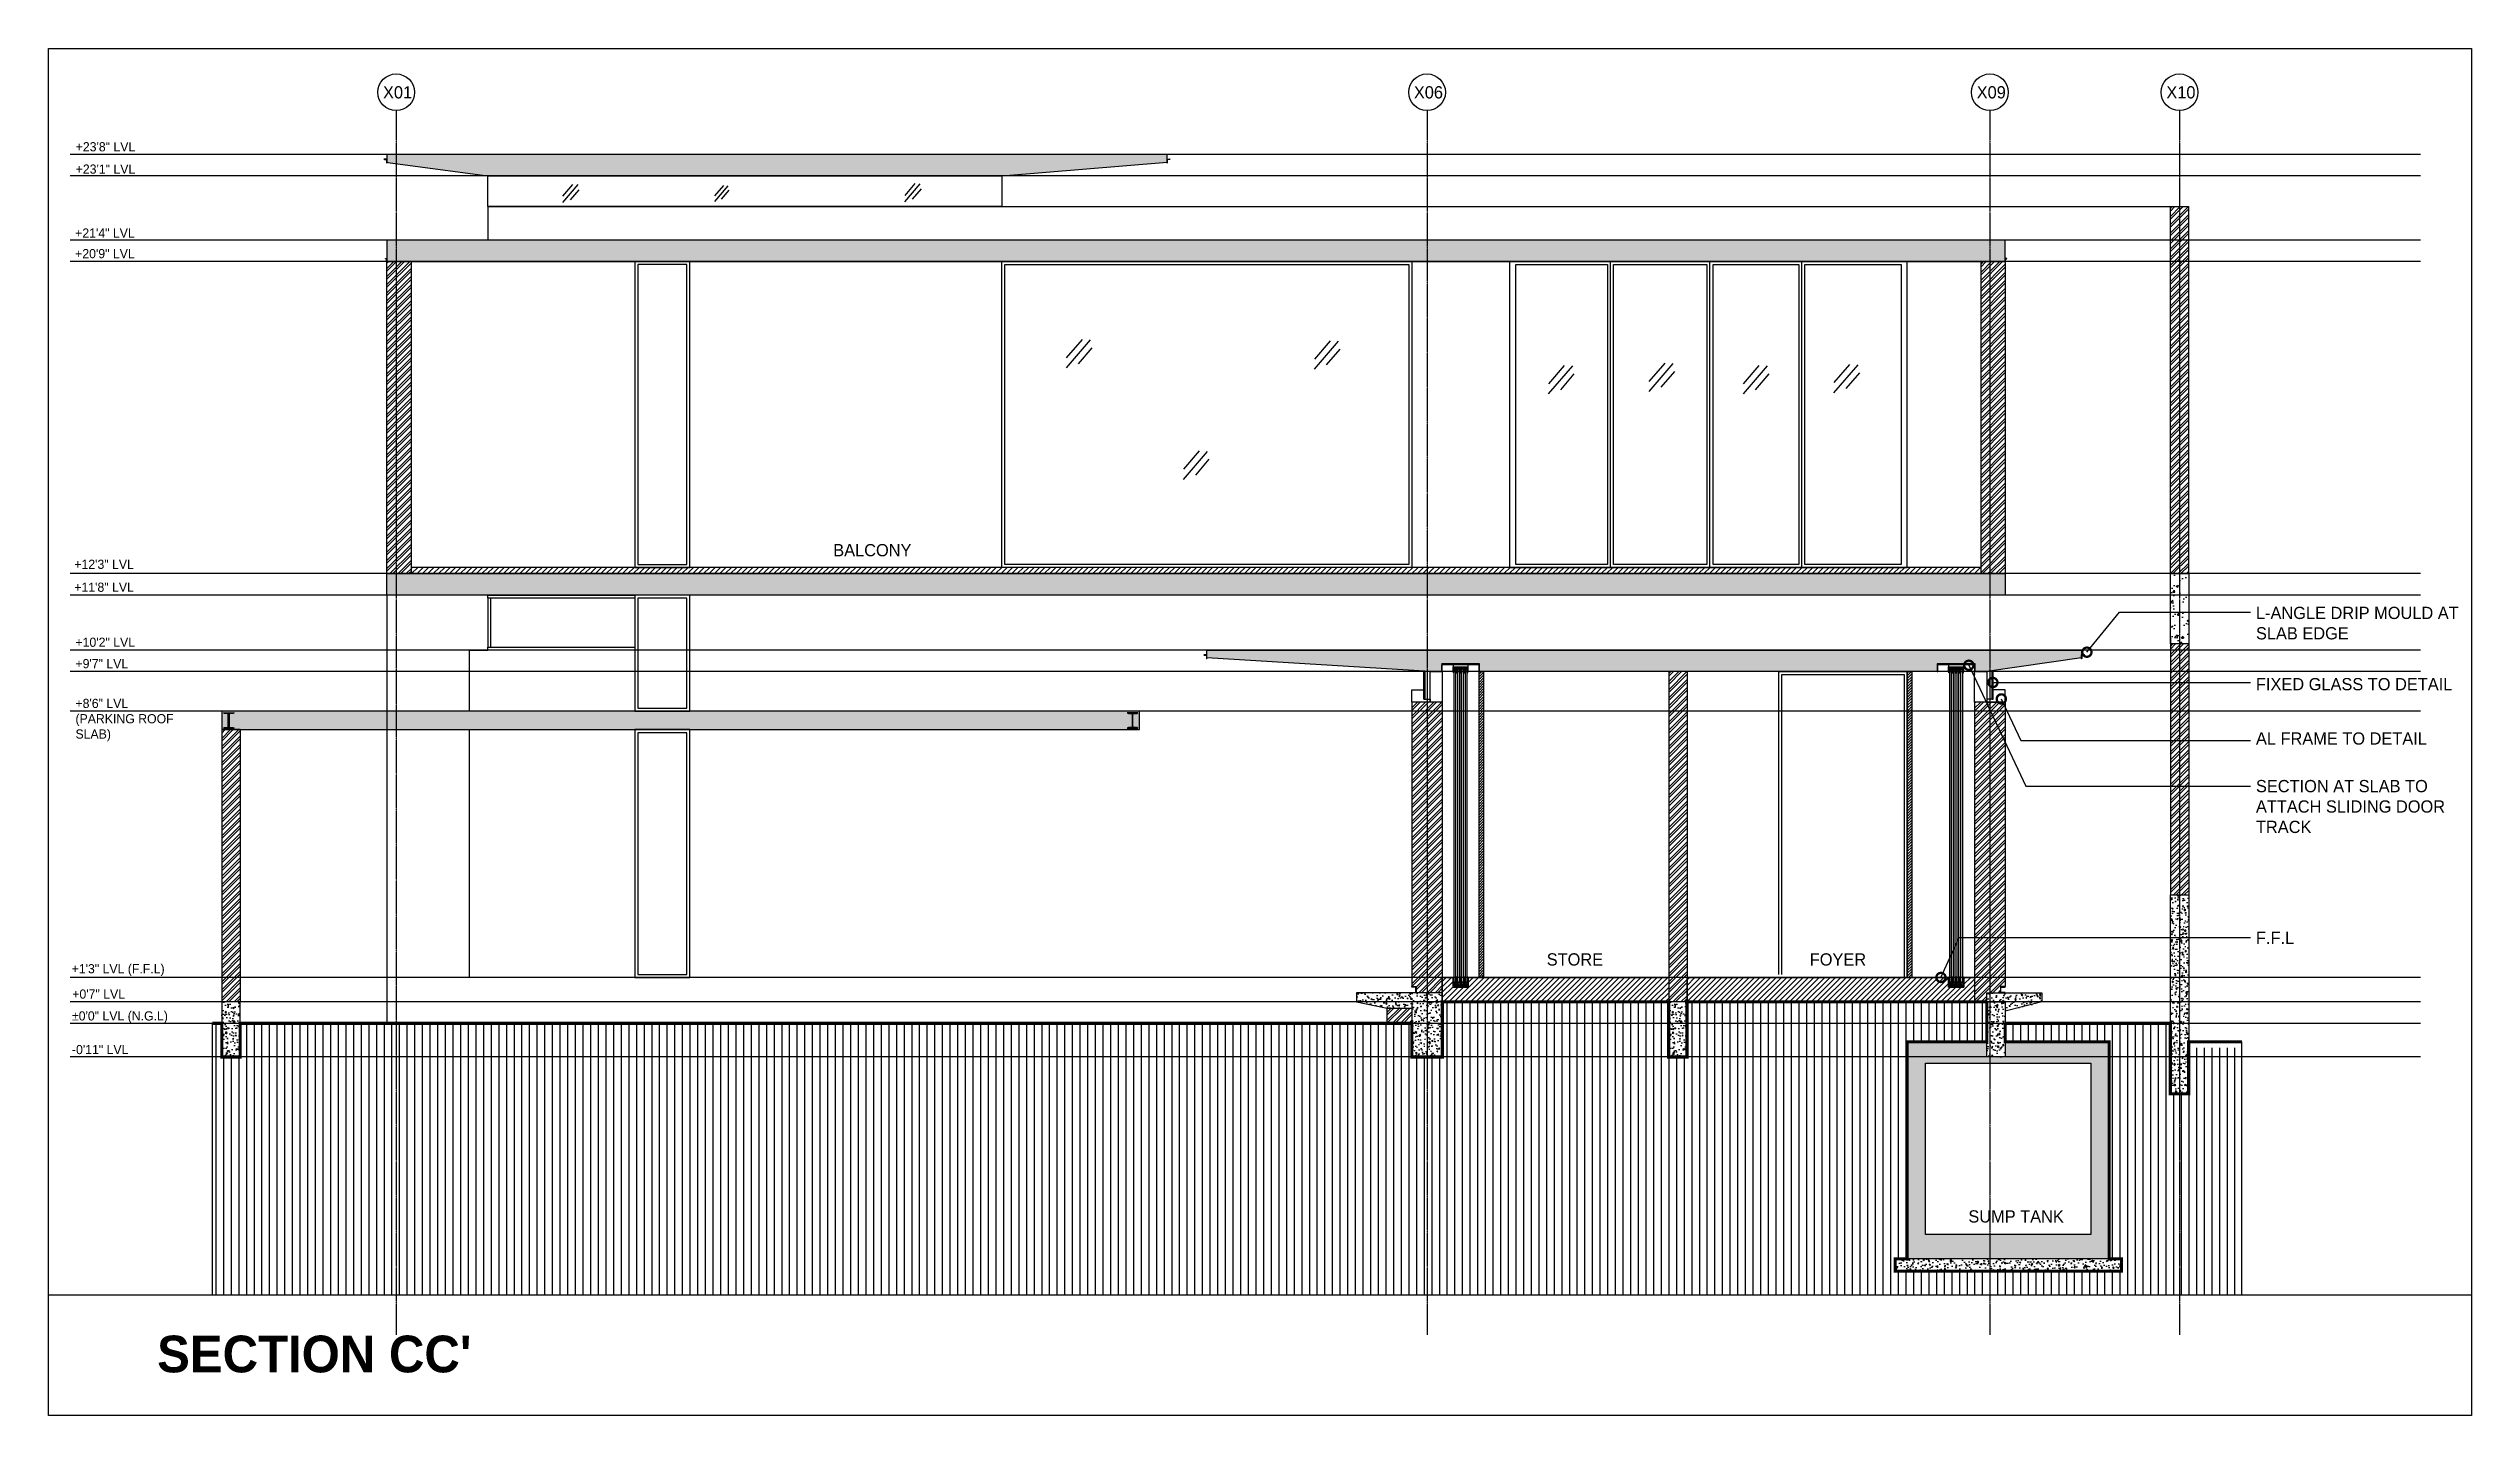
# Model space of a CAD drawing. Header units: inches. Extents: x -8790 to -5834, y -1746 to 1584.
# Drawn here: x -8790 to -7998, y -1326 to -880 of the extents above; entities that cross this region are included whole.
import ezdxf

# ---------------------------------------------------------------- set-up
doc = ezdxf.new("R2010")
doc.units = ezdxf.units.IN
doc.header["$MEASUREMENT"] = 0
doc.linetypes.add('CENTERX2', pattern=[4, 2.5, -0.5, 0.5, -0.5])
doc.linetypes.add('HIDDEN2', pattern=[0.1875, 0.125, -0.0625])
for name, color, linetype in [('A-TXT-MISC', 11, 'Continuous'), ('B-MISC', 9, 'Continuous'), ('B-RCC5-SLAB', 12, 'Continuous'), ('B-WALLE-EL2', 3, 'Continuous'), ('P-1001$0$P-TILE-LAYOUT', 23, 'Continuous'), ('P-CLINE', 34, 'CENTERX2'), ('P-CLINE-TXT', 3, 'Continuous'), ('P-DIM-EL-SEC', 35, 'Continuous'), ('P-DOORWIN', 5, 'Continuous'), ('P-HATCH', 251, 'Continuous'), ('P-MASONRY FILL', 251, 'Continuous'), ('P-METAL', 34, 'Continuous'), ('P-MISC', 252, 'Continuous'), ('P-RCC1-COL', 12, 'Continuous'), ('P-RCC4-FILL', 251, 'Continuous'), ('P-RCC5-SLAB', 12, 'Continuous'), ('P-WALLE-EL2', 3, 'Continuous'), ('P-WALLP-EL1', 142, 'Continuous'), ('P-WOODEN FRAME', 34, 'Continuous')]:
    doc.layers.add(name, color=color, linetype=linetype)
doc.layers.add('P-WALLO-EL3', color=7, linetype='Continuous', true_color=0x858585)
doc.styles.add('P-D-ELSEC', font='ARIALN.TTF')
doc.styles.get("Standard").update_dxf_attribs({"font": 'GOTHIC.TTF'})
doc.dimstyles.new('P-ELSEC', dxfattribs={"dimtxt": 4, "dimasz": 6, "dimexe": 6, "dimexo": 8, "dimgap": 2, "dimtad": 0, "dimdec": 4, "dimzin": 0, "dimdsep": 46, "dimlunit": 4, "dimtxsty": 'P-D-ELSEC', "dimblk": 'OBLIQUE', "dimcen": 4, "dimse1": 1, "dimse2": 1, "dimclrd": 256, "dimclrt": 256, "dimadec": 0, "dimazin": 0, "dimtfac": 0.75, "dimtdec": 4, "dimtofl": 0, "dimtmove": 2, "dimatfit": 3, "dimldrblk": 'DOTSMALL', "dimfxl": 1, "dimtolj": 1, "dimtzin": 0, "dimarcsym": 0})
pattern_1 = [(45, (-6889.4843, -4226.6175), (-1.3258252, 1.3258252), []), (45, (-6888.6004, -4226.6175), (-1.3258252, 1.3258252), [])]
pattern_2 = [(45, (-6889.4843, -4226.6175), (-0.44194174, 0.44194174), [])]
pattern_3 = [(95, (-7084.8858, -4228.6175), (2.75776, 2.3140354), [0.375, -4.125]), (40, (-7084.8858, -4228.6175), (-3.149961, 2.1688407), [0.3, -3.3]), (145.45144, (-7084.656, -4228.4247), (-0.392201, 4.482876), [0.318701, -3.5057106]), (91.1842, (-7085.593, -4227.9104), (4.358467, 3.188069), [0.5625, -6.1875]), (141.63564, (-7085.2297, -4227.6447), (-0.1395, 6.748558), [0.478052, -5.258569]), (36.18416, (-7085.593, -4227.9104), (-0.1395, 6.748558), [0.45, -4.95]), (66, (-7085.0626, -4227.7336), (3.5338579, 0.6869124), [0.375, -4.125]), (11, (-7085.0626, -4227.7336), (-1.703543, 3.424042), [0.3, -3.3]), (116.45144, (-7084.768, -4227.6764), (1.830315, 4.1109545), [0.318701, -3.5057106]), (82.5, (-7084.8858, -4228.6175), (-1.13396593, 1.2199491), [0, -3.26, 0, -3.35, 0, -3.3125]), (52.5, (-7084.8858, -4228.6175), (-0.4643647, 2.32454725), [0, -1.91, 0, -3.185, 0, -1.2625]), (12.5, (-7085.6742, -4229.4059), (1.96709084, 1.8076038), [0, -1.25, 0, -3.9, 0, -5.175]), (2.5, (-7086.0278, -4229.7595), (1.7079499, 2.415799), [0, -1.625, 0, -2.59, 0, -3.675])]
pattern_4 = [(45, (-5872.7418, -2898.227), (-1.3258252, 1.3258252), []), (45, (-5871.858, -2898.227), (-1.3258252, 1.3258252), [])]
pattern_5 = [(45, (-5872.7418, -2894.227), (-1.3258252, 1.3258252), []), (45, (-5871.858, -2894.227), (-1.3258252, 1.3258252), [])]
pattern_6 = [(50, (-6889.484, -4226.6175), (7.172602, -0.627521), [0.75, -8.25]), (355, (-6889.484, -4226.6175), (-1.387513, 7.521921), [0.6, -6.6]), (100.45144, (-6888.8866, -4226.67), (5.785088, 6.8944), [0.637402, -7.011421]), (46.1842, (-6889.484, -4224.6175), (10.672413, -1.655193), [1.125, -12.375]), (96.63564, (-6888.595, -4224.755), (9.34662, 9.741186), [0.956103, -10.517138]), (351.18416, (-6889.484, -4224.618), (9.34662, 9.741186), [0.9, -9.9]), (21, (-6888.484, -4225.1175), (5.9690705, -4.026189), [0.75, -8.25]), (326, (-6888.484, -4225.1175), (2.433153, 7.2515), [0.6, -6.6]), (71.45144, (-6887.987, -4225.453), (8.402224, 3.225312), [0.637402, -7.011421]), (37.5, (-6889.4843, -4226.6175), (0.1215986, 3.3289385), [0, -6.52, 0, -6.7, 0, -6.625]), (7.5, (-6889.4843, -4226.6175), (2.6306954, 3.944117), [0, -3.82, 0, -6.37, 0, -2.525]), (327.5, (-6891.7143, -4226.6175), (5.3382244, -0.2255487), [0, -2.5, 0, -7.8, 0, -10.35]), (317.5, (-6892.7143, -4226.6175), (5.8318617, 1.00105), [0, -3.25, 0, -5.18, 0, -7.35])]
pattern_7 = [(45, (-6659.254515, -3055.42825), (-0.0441941738, 0.0441941738), [])]
pattern_8 = [(45, (-6889.4843, -4226.6175), (-0.88388348, 0.88388348), [])]

msp = doc.modelspace()

# ---------------------------------------------------------------- texts
at = {"layer": 'A-TXT-MISC', "color": 2}
for s, width, insert, char_height, attachment_point in [('+23\'8" LVL', 236.9039, (-8780.79, -910.26), 3, 1), ('+23\'1" LVL', 236.9039, (-8780.79, -917.56), 3, 1), ('+21\'4" LVL', 236.9039, (-8780.97, -938.46), 3, 1), ('+20\'9" LVL', 236.9039, (-8780.97, -945.19), 3, 1), ('{\\fCentury Gothic|b0|i0|c0|p34;BALCONY}', 47.6358, (-8533.13, -1041.62), 4, 1), ('+12\'3" LVL', 236.9039, (-8781.24, -1046.73), 3, 1), ('+11\'8" LVL', 236.9039, (-8781.24, -1054.23), 3, 1), ('{\\fCentury Gothic|b0|i0|c0|p34;L-ANGLE DRIP MOULD AT SLAB EDGE}', 72.4678, (-8068.03, -1072.85), 4, 7), ('+10\'2" LVL', 236.9039, (-8780.86, -1072.21), 3, 1), ('+9\'7" LVL', 236.9039, (-8780.86, -1079.21), 3, 1), ('+8\'6" LVL\\P(PARKING ROOF \\PSLAB)', 236.9039, (-8780.86, -1092.21), 3, 1), ('{\\fCentury Gothic|b0|i0|c0|p34;FIXED GLASS TO DETAIL}', 72.4678, (-8068.03, -1085.42), 4, 1), ('AL FRAME TO DETAIL', 72.4678, (-8068.03, -1103.18), 4, 1), ('{\\fCentury Gothic|b0|i0|c0|p34;SECTION AT SLAB TO \\PATTACH SLIDING DOOR TRACK}', 72.4678, (-8068.03, -1118.74), 4, 1), ('{\\fCentury Gothic|b0|i0|c0|p34;F.F.L}', 72.4678, (-8068.03, -1172.33), 4, 7), ('+1\'3" LVL (F.F.L)', 236.9039, (-8782.11, -1178.94), 3, 1), ('{\\fCentury Gothic|b0|i0|c0|p34;STORE}', 47.6358, (-8299.89, -1175.39), 4, 1), ('{\\fCentury Gothic|b0|i0|c0|p34;FOYER}', 47.6358, (-8213.9, -1175.4), 4, 1), ('+0\'7" LVL', 236.9039, (-8781.91, -1187.22), 3, 1), ('%%P0\'0" LVL (N.G.L)', 236.9039, (-8782.01, -1194.36), 3, 1), ('-0\'11" LVL', 236.9039, (-8782.01, -1205.36), 3, 1), ('{\\fCentury Gothic|b0|i0|c0|p34;SUMP TANK}', 47.6358, (-8162.05, -1259.4), 4, 1), ("{\\fCentury Gothic|b1|i0|c0|p34;SECTION CC'}", 236.9039, (-8754.16, -1300.37), 12, 1)]:
    msp.add_mtext_dynamic_manual_height_columns(s, width=width, gutter_width=1, heights=[0], dxfattribs=dict(at, insert=insert, char_height=char_height, attachment_point=attachment_point))
at = {"layer": 'P-CLINE-TXT', "char_height": 4, "attachment_point": 1}
for s, insert in [('X01', (-8680.32, -891.96)), ('X06', (-8343.32, -891.96)), ('X09', (-8159.32, -891.96)), ('X10', (-8097.32, -891.96))]:
    msp.add_mtext_dynamic_manual_height_columns(s, width=47.6358, gutter_width=1, heights=[0], dxfattribs=dict(at, insert=insert))

# ---------------------------------------------------------------- blocks, each defined once
blk = doc.blocks.new('A$C75075405')
at = {"layer": 'P-DOORWIN'}
for p, q in [((0, 0), (7.88, 9.15)), ((0.07, 3.3), (5.22, 9.28)), ((3.96, 1.39), (8.4, 6.54))]:
    blk.add_line(p, q, dxfattribs=at)
blk = doc.blocks.new('A$C35461A1F')
at = {"layer": 'B-MISC'}
blk.add_blockref('A$C75075405', (0, 0), dxfattribs=at)
blk = doc.blocks.new('A$C61AD5FCB')
at = {"layer": 'B-MISC'}
blk.add_blockref('A$C75075405', (0, 0), dxfattribs=at)
blk = doc.blocks.new('_DotSmall')
at = {"color": 0, "linetype": 'ByBlock', "const_width": 0.5}
blk.add_lwpolyline([(-0.0625, 0, 1), (0.0625, 0, 1)], format="xyb", close=True, dxfattribs=at)
blk = doc.blocks.new('_Oblique')
at = {"color": 0, "lineweight": -2}
blk.add_line((-0.5, -0.5), (0.5, 0.5), dxfattribs=at)
blk = doc.blocks.new('A$C3A263AA9')
at = {"layer": 'P-1001$0$P-TILE-LAYOUT'}
for p, q in [((-8.38, 5.06), (-6.06, 5.06)), ((-8.38, 5.02), (-3.5, 5.02))]:
    blk.add_line(p, q, dxfattribs=at)
at = {"layer": 'P-DOORWIN'}
for p, q in [((-8.12, 6.68), (-8.12, 108.14)), ((-7.53, 6.68), (-7.53, 108.14)), ((-6.91, 6.68), (-6.91, 108.14)), ((-6.31, 6.68), (-6.31, 108.14)), ((-5.69, 6.68), (-5.69, 108.14)), ((-5.09, 6.68), (-5.09, 108.14)), ((-4.47, 6.68), (-4.47, 108.14)), ((-3.88, 6.68), (-3.88, 108.14)), ((-8.25, 6.68), (-7.41, 6.68)), ((-8.25, 6.56), (-7.41, 6.56)), ((-7.03, 6.68), (-6.19, 6.68)), ((-7.03, 6.56), (-6.19, 6.56)), ((-5.81, 6.68), (-4.97, 6.68)), ((-5.81, 6.56), (-4.97, 6.56)), ((-4.59, 6.68), (-3.75, 6.68)), ((-4.59, 6.56), (-3.75, 6.56))]:
    blk.add_line(p, q, dxfattribs=at)
at = {"layer": 'P-METAL'}
for p, q in [((-8.5, 108.02), (-8.5, 109.68)), ((-8.5, 109.68), (-3.5, 109.68)), ((-8.5, 108.02), (-8.38, 108.02)), ((-8.38, 108.43), (-8.38, 109.68)), ((-8.38, 107.68), (-8.38, 109.68)), ((-8.38, 109.64), (-6.06, 109.64)), ((-8.38, 109.31), (-6.06, 109.31)), ((-8.38, 109.27), (-6.06, 109.27)), ((-8.25, 107.68), (-8.38, 107.68)), ((-8.25, 107.68), (-8.25, 109.27)), ((-8.25, 108.14), (-7.41, 108.14)), ((-7.89, 108.85), (-7.89, 109.27)), ((-7.89, 108.85), (-7.77, 108.85)), ((-7.77, 108.85), (-7.77, 109.27)), ((-7.41, 107.68), (-7.41, 109.27)), ((-7.41, 107.68), (-7.28, 107.68)), ((-7.28, 108.43), (-7.28, 109.27)), ((-7.16, 109.27), (-7.28, 109.27)), ((-7.28, 107.68), (-7.28, 109.27)), ((-7.16, 108.43), (-7.28, 108.43)), ((-7.16, 108.43), (-7.16, 109.27)), ((-7.16, 107.68), (-7.16, 109.27)), ((-7.16, 107.68), (-7.03, 107.68)), ((-7.03, 107.68), (-7.03, 109.27)), ((-7.03, 108.14), (-6.19, 108.14)), ((-6.67, 109.14), (-6.91, 109.14)), ((-6.91, 108.27), (-6.91, 109.14)), ((-6.91, 108.27), (-6.31, 108.27)), ((-6.67, 108.85), (-6.67, 109.27)), ((-6.67, 108.85), (-6.55, 108.85)), ((-6.55, 108.85), (-6.55, 109.27)), ((-6.31, 109.14), (-6.55, 109.14)), ((-6.31, 108.27), (-6.31, 109.14)), ((-6.19, 107.68), (-6.19, 109.27)), ((-6.19, 107.68), (-6.06, 107.68)), ((-6.06, 108.43), (-6.06, 109.68)), ((-6.06, 107.68), (-6.06, 109.68)), ((-6.06, 108.43), (-5.94, 108.43)), ((-5.94, 108.43), (-5.94, 109.68)), ((-5.94, 107.68), (-5.94, 109.68)), ((-5.94, 109.64), (-3.62, 109.64)), ((-5.94, 109.31), (-3.62, 109.31)), ((-5.94, 109.27), (-3.62, 109.27)), ((-5.94, 107.68), (-5.81, 107.68)), ((-5.81, 107.68), (-5.81, 109.27)), ((-5.81, 108.14), (-4.97, 108.14)), ((-5.45, 109.14), (-5.69, 109.14)), ((-5.69, 108.27), (-5.69, 109.14)), ((-5.69, 108.27), (-5.09, 108.27)), ((-5.45, 108.85), (-5.45, 109.27)), ((-5.45, 108.85), (-5.33, 108.85)), ((-5.33, 108.85), (-5.33, 109.27)), ((-5.09, 109.14), (-5.33, 109.14)), ((-5.09, 108.27), (-5.09, 109.14)), ((-4.97, 107.68), (-4.97, 109.27)), ((-4.97, 107.68), (-4.84, 107.68)), ((-4.84, 108.43), (-4.84, 109.27)), ((-4.84, 107.68), (-4.84, 109.27)), ((-4.84, 108.43), (-4.72, 108.43)), ((-4.72, 108.43), (-4.72, 109.27)), ((-4.72, 107.68), (-4.72, 109.27)), ((-4.72, 107.68), (-4.59, 107.68)), ((-4.59, 107.68), (-4.59, 109.27)), ((-4.59, 108.14), (-3.75, 108.14)), ((-4.23, 109.14), (-4.47, 109.14)), ((-4.47, 108.27), (-4.47, 109.14)), ((-4.47, 108.27), (-3.88, 108.27)), ((-4.23, 108.85), (-4.23, 109.27)), ((-4.23, 108.85), (-4.11, 108.85)), ((-4.11, 108.85), (-4.11, 109.27)), ((-3.88, 109.14), (-4.11, 109.14)), ((-3.88, 108.27), (-3.88, 109.14)), ((-3.75, 107.68), (-3.75, 109.27)), ((-3.75, 107.68), (-3.62, 107.68)), ((-3.62, 108.43), (-3.62, 109.68)), ((-3.62, 107.68), (-3.62, 109.68)), ((-3.62, 108.02), (-3.5, 108.02)), ((-3.5, 108.02), (-3.5, 109.68)), ((-8.38, 5.43), (-8.38, 8.35)), ((-8.38, 8.35), (-8.25, 8.35)), ((-8.25, 8.35), (-8.25, 5.43)), ((-7.41, 8.35), (-7.28, 8.35)), ((-7.41, 8.35), (-7.41, 5.43)), ((-7.28, 8.35), (-7.28, 5.43)), ((-7.16, 8.35), (-7.16, 5.43)), ((-7.16, 8.35), (-7.03, 8.35)), ((-7.03, 8.35), (-7.03, 5.43)), ((-6.19, 8.35), (-6.06, 8.35)), ((-6.19, 8.35), (-6.19, 5.43)), ((-6.06, 8.35), (-6.06, 5.02)), ((-5.94, 8.35), (-5.94, 5.02)), ((-5.94, 8.35), (-5.81, 8.35)), ((-5.81, 8.35), (-5.81, 5.43)), ((-4.97, 8.35), (-4.84, 8.35)), ((-4.97, 8.35), (-4.97, 5.43)), ((-4.84, 8.35), (-4.84, 5.43)), ((-4.72, 8.35), (-4.72, 5.43)), ((-4.72, 8.35), (-4.59, 8.35)), ((-4.59, 8.35), (-4.59, 5.43)), ((-3.75, 8.35), (-3.75, 5.43)), ((-3.75, 8.35), (-3.62, 8.35)), ((-3.62, 8.35), (-3.62, 5.06)), ((-8.38, 7.02), (-8.38, 5.06)), ((-8.38, 6.27), (-8.38, 5.06)), ((-8.38, 5.43), (-8.38, 6.1)), ((-8.38, 5.43), (-6.06, 5.43)), ((-7.83, 5.43), (-8.38, 5.43)), ((-8.38, 5.39), (-6.06, 5.39)), ((-6.06, 5.06), (-8.38, 5.06)), ((-8.12, 6.43), (-7.53, 6.43)), ((-8.12, 6.43), (-8.12, 5.56)), ((-7.89, 5.56), (-8.12, 5.56)), ((-7.89, 5.85), (-7.89, 5.43)), ((-7.89, 5.85), (-7.77, 5.85)), ((-7.83, 5.43), (-7.83, 6.05)), ((-7.77, 5.85), (-7.77, 5.43)), ((-7.53, 5.56), (-7.77, 5.56)), ((-7.53, 6.43), (-7.53, 5.56)), ((-7.28, 6.27), (-7.28, 5.43)), ((-7.16, 6.27), (-7.28, 6.27)), ((-7.16, 5.43), (-7.28, 5.43)), ((-7.16, 6.27), (-7.16, 5.43)), ((-6.91, 6.43), (-6.31, 6.43)), ((-6.91, 6.43), (-6.91, 5.56)), ((-6.67, 5.56), (-6.91, 5.56)), ((-6.67, 5.85), (-6.67, 5.43)), ((-6.67, 5.85), (-6.55, 5.85)), ((-6.55, 5.85), (-6.55, 5.43)), ((-6.31, 5.56), (-6.55, 5.56)), ((-6.31, 6.43), (-6.31, 5.56)), ((-6.06, 6.27), (-6.06, 5.02)), ((-6.06, 6.27), (-5.94, 6.27)), ((-5.94, 6.27), (-5.94, 5.02)), ((-5.94, 5.43), (-3.62, 5.43)), ((-5.94, 5.39), (-3.62, 5.39)), ((-5.94, 5.06), (-3.62, 5.06)), ((-5.69, 6.43), (-5.69, 5.56)), ((-5.69, 6.43), (-5.09, 6.43)), ((-5.45, 5.56), (-5.69, 5.56)), ((-5.45, 5.85), (-5.45, 5.43)), ((-5.45, 5.85), (-5.33, 5.85)), ((-5.33, 5.85), (-5.33, 5.43)), ((-5.09, 5.56), (-5.33, 5.56)), ((-5.09, 6.43), (-5.09, 5.56)), ((-4.84, 6.27), (-4.84, 5.43)), ((-4.84, 6.27), (-4.72, 6.27)), ((-4.72, 6.27), (-4.72, 5.43)), ((-4.47, 6.43), (-3.88, 6.43)), ((-4.47, 6.43), (-4.47, 5.56)), ((-4.23, 5.56), (-4.47, 5.56)), ((-4.23, 5.85), (-4.23, 5.43)), ((-4.23, 5.85), (-4.11, 5.85)), ((-4.11, 5.85), (-4.11, 5.43)), ((-3.88, 5.56), (-4.11, 5.56)), ((-3.88, 6.43), (-3.88, 5.56))]:
    blk.add_line(p, q, dxfattribs=at)
blk.add_lwpolyline([(-7.89, 109.14), (-8.12, 109.14), (-8.12, 108.27), (-7.53, 108.27), (-7.53, 109.14), (-7.77, 109.14)], dxfattribs=at)
for points in [[(-8.38, 5.02), (-8.5, 5.02), (-8.5, 8.02), (-8.38, 8.02)], [(-3.5, 5.02), (-3.62, 5.02), (-3.62, 8.02), (-3.5, 8.02)]]:
    blk.add_lwpolyline(points, close=True, dxfattribs=at)

# ---------------------------------------------------------------- hatches: boundary and pattern name
at = {"layer": 'P-HATCH'}
h = msp.add_hatch(dxfattribs=at)
h.set_pattern_fill('ANSI31', color=256, scale=10)
h.set_pattern_definition(pattern_8)
h.paths.add_polyline_path([(-8671.02, -1049.29), (-8158.02, -1049.29), (-8158.02, -1051.29), (-8671.02, -1051.29)])
h = msp.add_hatch(dxfattribs=at)
h.set_pattern_fill('ANSI36', color=256)
h.set_pattern_definition([(45, (-6047.6191, -2867.19654), (0.066291261, 0.243067956), [0.3125, -0.0625, 0, -0.0625])])
h.paths.add_polyline_path([(-8339.77, -1083.29), (-8340.02, -1083.29), (-8340.02, -1092.29), (-8339.77, -1092.29)])
h = msp.add_hatch(dxfattribs=at)
h.set_pattern_fill('ANSI36', color=256)
h.set_pattern_definition([(45, (-5861.8691, -2867.19654), (0.066291261, 0.243067956), [0.3125, -0.0625, 0, -0.0625])])
h.paths.add_polyline_path([(-8154.02, -1083.29), (-8154.27, -1083.29), (-8154.27, -1092.29), (-8154.02, -1092.29)])
h = msp.add_hatch(dxfattribs=at)
h.set_pattern_fill('ANSI31', color=256, scale=10)
h.set_pattern_definition(pattern_8)
h.paths.add_polyline_path([(-8334.02, -1183.29), (-8330.52, -1183.29), (-8330.52, -1186.42), (-8325.52, -1186.42), (-8325.52, -1183.29), (-8260.02, -1183.29), (-8260.02, -1191.29), (-8334.02, -1191.29)])
h = msp.add_hatch(dxfattribs=at)
h.set_pattern_fill('ANSI31', color=256, scale=10)
h.set_pattern_definition(pattern_8)
h.paths.add_polyline_path([(-8254.02, -1183.29), (-8168.52, -1183.29), (-8168.52, -1186.42), (-8163.52, -1186.42), (-8163.52, -1183.29), (-8160.02, -1183.29), (-8160.02, -1191.29), (-8254.02, -1191.29)])
at = {"layer": 'P-MASONRY FILL'}
h = msp.add_hatch(dxfattribs=at)
h.set_pattern_fill('ANSI32', color=256, scale=5)
h.set_pattern_definition(pattern_1)
h.paths.add_polyline_path([(-8671.02, -949.29), (-8677.52, -949.29), (-8679.02, -949.29), (-8679.02, -1051.29), (-8671.02, -1051.29)])
h = msp.add_hatch(dxfattribs=at)
h.set_pattern_fill('ANSI32', color=256, scale=5)
h.set_pattern_definition([(45, (-5975.1429, -2868.1965), (-1.3258252, 1.3258252), []), (45, (-5974.259, -2868.1965), (-1.3258252, 1.3258252), [])])
h.paths.add_polyline_path([(-8342.52, -1188.29), (-8334.02, -1188.29), (-8334.02, -1093.29), (-8344.02, -1093.29), (-8344.02, -1186.29), (-8342.52, -1186.29)])
h = msp.add_hatch(dxfattribs=at)
h.set_pattern_fill('ANSI32', color=256, scale=5)
h.set_pattern_definition(pattern_1)
h.paths.add_polyline_path([(-8352.02, -1193.29), (-8344.02, -1193.29), (-8344.02, -1198.29), (-8352.02, -1198.29)])
at = {"layer": 'P-METAL'}
h = msp.add_hatch(dxfattribs=at)
h.set_pattern_fill('ANSI31', color=256, scale=0.5)
h.set_pattern_definition([(45, (-7215.254515, -2893.428265), (-0.0441941738, 0.0441941738), [])])
edge = h.paths.add_edge_path()
edge.add_line((-8679.02, -915.79), (-8680.02, -915.79))
edge.add_arc((-8679.82, -915.63), 0.26, 217.97649, 269.06682)
edge.add_line((-8679.82, -915.89), (-8679.12, -915.89))
edge.add_line((-8679.12, -915.89), (-8679.12, -916.94))
edge.add_arc((-8678.86, -916.94), 0.26, 180.93318, 232.02351)
edge.add_line((-8679.02, -917.14), (-8679.02, -915.79))
h = msp.add_hatch(dxfattribs=at)
h.set_pattern_fill('ANSI31', color=256, scale=0.5)
h.set_pattern_definition([(45, (-7246.254515, -2893.428265), (-0.0441941738, 0.0441941738), [])])
edge = h.paths.add_edge_path()
edge.add_line((-8424.02, -915.79), (-8423.02, -915.79))
edge.add_arc((-8423.23, -915.63), 0.26, 270.93318, 322.02351, ccw=False)
edge.add_line((-8423.22, -915.89), (-8423.92, -915.89))
edge.add_line((-8423.92, -915.89), (-8423.92, -916.94))
edge.add_arc((-8424.18, -916.94), 0.26, 307.97649, 359.06682, ccw=False)
edge.add_line((-8424.02, -917.14), (-8424.02, -915.79))
h = msp.add_hatch(dxfattribs=at)
h.set_pattern_fill('ANSI31', color=256, scale=0.5)
h.set_pattern_definition(pattern_7)
edge = h.paths.add_edge_path()
edge.add_line((-8411.02, -1077.79), (-8412.02, -1077.79))
edge.add_arc((-8411.82, -1077.63), 0.26, 217.97649, 269.06682)
edge.add_line((-8411.82, -1077.89), (-8411.12, -1077.89))
edge.add_line((-8411.12, -1077.89), (-8411.12, -1078.94))
edge.add_arc((-8410.86, -1078.94), 0.26, 180.93318, 232.02351)
edge.add_line((-8411.02, -1079.14), (-8411.02, -1077.79))
h = msp.add_hatch(dxfattribs=at)
h.set_pattern_fill('ANSI31', color=256, scale=0.5)
h.set_pattern_definition([(45, (-6889.484274, -4226.11751), (-0.0441941738, 0.0441941738), [])])
h.paths.add_polyline_path([(-8334.02, -1083.29), (-8334.02, -1080.99), (-8322.02, -1080.99), (-8322.02, -1083.29), (-8321.82, -1083.29), (-8321.82, -1080.79), (-8334.22, -1080.79), (-8334.22, -1083.29)])
h = msp.add_hatch(dxfattribs=at)
h.set_pattern_fill('ANSI31', color=256, scale=0.5)
h.set_pattern_definition([(45, (-6727.484274, -4226.11751), (-0.0441941738, 0.0441941738), [])])
h.paths.add_polyline_path([(-8172.02, -1083.29), (-8172.02, -1080.99), (-8160.02, -1080.99), (-8160.02, -1083.29), (-8159.82, -1083.29), (-8159.82, -1080.79), (-8172.22, -1080.79), (-8172.22, -1083.29)])
h = msp.add_hatch(dxfattribs=at)
h.set_pattern_fill('ANSI31', color=256, scale=0.5)
h.set_pattern_definition(pattern_7)
edge = h.paths.add_edge_path()
edge.add_line((-8125.02, -1077.79), (-8124.02, -1077.79))
edge.add_arc((-8124.23, -1077.63), 0.26, 270.93318, 322.02351, ccw=False)
edge.add_line((-8124.22, -1077.89), (-8124.92, -1077.89))
edge.add_line((-8124.92, -1077.89), (-8124.92, -1078.94))
edge.add_arc((-8125.18, -1078.94), 0.26, 307.97649, 359.06682, ccw=False)
edge.add_line((-8125.02, -1079.14), (-8125.02, -1077.79))
h = msp.add_hatch(color=256, dxfattribs=at)
h.dxf.hatch_style = 1
edge = h.paths.add_edge_path()
edge.add_arc((-8731.68, -1103.19), 1.63, 92.93499, 120.9627, ccw=False)
edge.add_line((-8731.77, -1101.56), (-8731.14, -1101.56))
edge.add_arc((-8731.14, -1101.31), 0.25, 270, 360)
edge.add_line((-8730.89, -1101.31), (-8730.89, -1097.28))
edge.add_arc((-8731.14, -1097.28), 0.25, 0, 90)
edge.add_line((-8731.14, -1097.03), (-8731.77, -1097.03))
edge.add_arc((-8731.68, -1095.4), 1.63, 239.0373, 267.06501, ccw=False)
edge.add_line((-8732.52, -1096.8), (-8729.02, -1096.8))
edge.add_arc((-8729.86, -1095.4), 1.63, 272.93499, 300.9627, ccw=False)
edge.add_line((-8729.77, -1097.03), (-8730.4, -1097.03))
edge.add_arc((-8730.4, -1097.28), 0.25, 90, 180)
edge.add_line((-8730.65, -1097.28), (-8730.65, -1101.31))
edge.add_arc((-8730.4, -1101.31), 0.25, 180, 270)
edge.add_line((-8730.4, -1101.56), (-8729.77, -1101.56))
edge.add_arc((-8729.86, -1103.19), 1.63, 59.0373, 87.06501, ccw=False)
edge.add_line((-8729.02, -1101.79), (-8732.52, -1101.79))
h = msp.add_hatch(color=256, dxfattribs=at)
h.dxf.hatch_style = 1
edge = h.paths.add_edge_path()
edge.add_arc((-8434.36, -1103.19), 1.63, 59.0373, 87.06501)
edge.add_line((-8434.27, -1101.56), (-8434.9, -1101.56))
edge.add_arc((-8434.9, -1101.31), 0.25, 180, 270, ccw=False)
edge.add_line((-8435.15, -1101.31), (-8435.15, -1097.28))
edge.add_arc((-8434.9, -1097.28), 0.25, 90, 180, ccw=False)
edge.add_line((-8434.9, -1097.03), (-8434.27, -1097.03))
edge.add_arc((-8434.36, -1095.4), 1.63, 272.93499, 300.9627)
edge.add_line((-8433.52, -1096.8), (-8437.02, -1096.8))
edge.add_arc((-8436.18, -1095.4), 1.63, 239.0373, 267.06501)
edge.add_line((-8436.27, -1097.03), (-8435.64, -1097.03))
edge.add_arc((-8435.64, -1097.28), 0.25, 0, 90, ccw=False)
edge.add_line((-8435.39, -1097.28), (-8435.39, -1101.31))
edge.add_arc((-8435.64, -1101.31), 0.25, 270, 360, ccw=False)
edge.add_line((-8435.64, -1101.56), (-8436.27, -1101.56))
edge.add_arc((-8436.18, -1103.19), 1.63, 92.93499, 120.9627)
edge.add_line((-8437.02, -1101.79), (-8433.52, -1101.79))
at = {"layer": 'P-MISC', "true_color": 0xb3b3b3}
h = msp.add_hatch(dxfattribs=at)
h.set_pattern_fill('ANSI31', color=253, scale=20, angle=45)
h.set_pattern_definition([(90, (-7084.8858, -4228.6175), (-2.5, 4e-16), [])])
h.paths.add_polyline_path([(-8260.02, -1191.29), (-8334.02, -1191.29), (-8334.02, -1203.29), (-8260.02, -1203.29)])
h.paths.add_polyline_path([(-8260.02, -1203.29), (-8334.02, -1203.29), (-8334.02, -1209.29), (-8260.02, -1209.29)])
h.paths.add_polyline_path([(-8156.02, -1191.29), (-8254.02, -1191.29), (-8254.02, -1203.29), (-8156.02, -1203.29)])
h.paths.add_polyline_path([(-8096.02, -1198.29), (-8150.02, -1198.29), (-8150.02, -1203.29), (-8096.02, -1203.29)])
h.paths.add_polyline_path([(-8072.62, -1206.29), (-8090.02, -1206.29), (-8090.02, -1209.29), (-8072.62, -1209.29)])
h.paths.add_polyline_path([(-8182.02, -1209.29), (-8182.02, -1204.29), (-8156.02, -1204.29), (-8156.02, -1203.29), (-8254.02, -1203.29), (-8254.02, -1209.29)])
h.paths.add_polyline_path([(-8116.02, -1204.29), (-8116.02, -1209.29), (-8096.02, -1209.29), (-8096.02, -1203.29), (-8150.02, -1203.29), (-8150.02, -1204.29)])
h.paths.add_polyline_path([(-8090.02, -1209.29), (-8090.02, -1221.29), (-8096.02, -1221.29), (-8096.02, -1209.29), (-8116.02, -1209.29), (-8116.02, -1275.29), (-8112.02, -1275.29), (-8112.02, -1279.29), (-8186.02, -1279.29), (-8186.02, -1275.29), (-8182.02, -1275.29), (-8182.02, -1209.29), (-8736.15, -1209.29), (-8736.15, -1287.01), (-8072.62, -1287.01), (-8072.62, -1209.29)])
h.paths.add_polyline_path([(-8727.02, -1198.29), (-8727.02, -1209.29), (-8733.02, -1209.29), (-8733.02, -1198.29), (-8736.15, -1198.29), (-8736.15, -1209.29), (-8344.02, -1209.29), (-8344.02, -1198.29)])
at = {"layer": 'P-RCC4-FILL'}
h = msp.add_hatch(dxfattribs=at)
h.set_pattern_fill('AR-CONC', color=256)
h.set_pattern_definition([(50, (-6889.484, -4233.6175), (7.172602, -0.627521), [0.75, -8.25]), (355, (-6889.484, -4233.6175), (-1.387513, 7.521921), [0.6, -6.6]), (100.45144, (-6888.8866, -4233.67), (5.785088, 6.8944), [0.637402, -7.011421]), (46.1842, (-6889.484, -4231.6175), (10.672413, -1.655193), [1.125, -12.375]), (96.63564, (-6888.595, -4231.755), (9.34662, 9.741186), [0.956103, -10.517138]), (351.18416, (-6889.484, -4231.618), (9.34662, 9.741186), [0.9, -9.9]), (21, (-6888.484, -4232.1175), (5.9690705, -4.026189), [0.75, -8.25]), (326, (-6888.484, -4232.1175), (2.433153, 7.2515), [0.6, -6.6]), (71.45144, (-6887.987, -4232.453), (8.402224, 3.225312), [0.637402, -7.011421]), (37.5, (-6889.4843, -4233.6175), (0.1215986, 3.3289385), [0, -6.52, 0, -6.7, 0, -6.625]), (7.5, (-6889.4843, -4233.6175), (2.6306954, 3.944117), [0, -3.82, 0, -6.37, 0, -2.525]), (327.5, (-6891.7143, -4233.6175), (5.3382244, -0.2255487), [0, -2.5, 0, -7.8, 0, -10.35]), (317.5, (-6892.7143, -4233.6175), (5.8318617, 1.00105), [0, -3.25, 0, -5.18, 0, -7.35])])
h.paths.add_polyline_path([(-8478.02, -921.29), (-8424.02, -916.79), (-8424.02, -914.29), (-8640.02, -914.29), (-8679.02, -914.29), (-8679.02, -915.79), (-8679.02, -916.79), (-8678.02, -916.96), (-8646.02, -921.29)])
h = msp.add_hatch(dxfattribs=at)
h.set_pattern_fill('ANSI32', color=256, scale=5)
h.set_pattern_definition(pattern_4)
h.paths.add_polyline_path([(-8090.02, -931.29), (-8096.02, -931.29), (-8096.02, -1051.29), (-8090.02, -1051.29)])
h = msp.add_hatch(dxfattribs=at)
h.set_pattern_fill('AR-CONC', color=256)
h.set_pattern_definition([(50, (-6889.484, -4226.6175), (7.172602, -0.627521), [0.75, -8.25]), (355, (-6889.484, -4226.6175), (-1.387513, 7.521921), [0.6, -6.6]), (100.45144, (-6888.8866, -4226.67), (5.785088, 6.8944), [0.637402, -7.011421]), (46.1842, (-6889.484, -4224.6175), (10.672413, -1.655193), [1.125, -12.375]), (96.63564, (-6888.595, -4224.755), (9.34662, 9.741186), [0.956103, -10.517138]), (351.18416, (-6889.484, -4224.618), (9.34662, 9.741186), [0.9, -9.9]), (21, (-6888.484, -4225.1175), (5.9690705, -4.026189), [0.75, -8.25]), (326, (-6888.484, -4225.1175), (2.433153, 7.2515), [0.6, -6.6]), (71.45144, (-6887.987, -4225.453), (8.402224, 3.225312), [0.637402, -7.011421]), (37.5, (-6889.4843, -4226.6175), (0.1215986, 3.3289385), [0, -6.52, 0, -6.7, 0, -6.625]), (7.5, (-6889.4843, -4226.6175), (2.6306954, 3.944117), [0, -3.82, 0, -6.37, 0, -2.525]), (327.5, (-6891.7143, -4226.6175), (5.3382244, -0.2255487), [0, -2.5, 0, -7.8, 0, -10.35]), (317.5, (-6892.7143, -4226.6175), (5.8318617, 1.00105), [0, -3.25, 0, -5.18, 0, -7.35])])
h.paths.add_polyline_path([(-8151.52, -949.29), (-8150.02, -949.29), (-8150.02, -947.29), (-8150.02, -942.29), (-8679.02, -942.29), (-8679.02, -947.29), (-8679.02, -949.29), (-8677.52, -949.29)])
h = msp.add_hatch(dxfattribs=at)
h.set_pattern_fill('ANSI32', color=256, scale=5)
h.set_pattern_definition(pattern_1)
h.paths.add_polyline_path([(-8158.02, -1051.29), (-8150.02, -1051.29), (-8150.02, -949.29), (-8151.52, -949.29), (-8158.02, -949.29)])
h = msp.add_hatch(dxfattribs=at)
h.set_pattern_fill('AR-CONC', color=256)
h.set_pattern_definition(pattern_6)
h.paths.add_polyline_path([(-8679.02, -1051.29), (-8150.02, -1051.29), (-8150.02, -1058.29), (-8679.02, -1058.29)])
h = msp.add_hatch(dxfattribs=at)
h.set_pattern_fill('AR-CONC', color=256)
h.set_pattern_definition(pattern_6)
h.paths.add_polyline_path([(-8090.02, -1051.29), (-8096.02, -1051.29), (-8096.02, -1059.29), (-8090.02, -1059.29)])
h.paths.add_polyline_path([(-8090.02, -1059.29), (-8096.02, -1059.29), (-8096.02, -1074.29), (-8090.02, -1074.29)])
h = msp.add_hatch(dxfattribs=at)
h.set_pattern_fill('AR-CONC', color=256)
h.set_pattern_definition([(50, (-5872.742, -2894.227), (7.172602, -0.627521), [0.75, -8.25]), (355, (-5872.742, -2894.227), (-1.387513, 7.521921), [0.6, -6.6]), (100.45144, (-5872.144, -2894.279), (5.785088, 6.8944), [0.637402, -7.011421]), (46.1842, (-5872.742, -2892.227), (10.672413, -1.655193), [1.125, -12.375]), (96.63564, (-5871.852, -2892.365), (9.34662, 9.741186), [0.956103, -10.517138]), (351.18416, (-5872.742, -2892.227), (9.34662, 9.741186), [0.9, -9.9]), (21, (-5871.742, -2892.727), (5.96907, -4.026189), [0.75, -8.25]), (326, (-5871.742, -2892.727), (2.433153, 7.2515), [0.6, -6.6]), (71.45144, (-5871.2444, -2893.0626), (8.402224, 3.225312), [0.637402, -7.011421]), (37.5, (-5872.7418, -2894.227), (0.1215986, 3.3289385), [0, -6.52, 0, -6.7, 0, -6.625]), (7.5, (-5872.742, -2894.227), (2.6306954, 3.944117), [0, -3.82, 0, -6.37, 0, -2.525]), (327.5, (-5874.9718, -2894.227), (5.3382244, -0.2255487), [0, -2.5, 0, -7.8, 0, -10.35]), (317.5, (-5875.972, -2894.227), (5.831862, 1.00105), [0, -3.25, 0, -5.18, 0, -7.35])])
h.paths.add_polyline_path([(-8334.22, -1083.29), (-8334.22, -1080.79), (-8321.82, -1080.79), (-8321.82, -1083.29), (-8172.22, -1083.29), (-8172.22, -1080.79), (-8159.82, -1080.79), (-8159.82, -1083.29), (-8156.02, -1083.29), (-8125.02, -1078.79), (-8125.02, -1076.79), (-8125.02, -1076.29), (-8411.02, -1076.29), (-8411.02, -1076.79), (-8411.02, -1078.79), (-8338.02, -1083.29)])
h = msp.add_hatch(dxfattribs=at)
h.set_pattern_fill('ANSI32', color=256, scale=5)
h.set_pattern_definition(pattern_4)
h.paths.add_polyline_path([(-8096.02, -1156.29), (-8090.02, -1156.29), (-8090.02, -1074.29), (-8096.02, -1074.29)])
h = msp.add_hatch(dxfattribs=at)
h.set_pattern_fill('ANSI32', color=256, scale=5)
h.set_pattern_definition(pattern_5)
h.paths.add_polyline_path([(-8254.02, -1083.29), (-8260.02, -1083.29), (-8260.02, -1191.29), (-8254.02, -1191.29)])
h = msp.add_hatch(dxfattribs=at)
h.set_pattern_fill('ANSI32', color=256, scale=5)
h.set_pattern_definition(pattern_5)
h.paths.add_polyline_path([(-8154.27, -1092.29), (-8154.02, -1092.29), (-8154.02, -1091.96)])
h.paths.add_polyline_path([(-8150.02, -1093.29), (-8155.77, -1093.29), (-8155.77, -1093.04), (-8156.02, -1093.29), (-8160.02, -1093.29), (-8160.02, -1191.29), (-8156.02, -1191.29), (-8156.02, -1188.29), (-8151.52, -1188.29), (-8151.52, -1186.29), (-8150.02, -1186.29)])
h = msp.add_hatch(dxfattribs=at)
h.set_pattern_fill('AR-CONC', color=256)
h.set_pattern_definition([(50, (-7011.7876, -3927.753), (7.172602, -0.627521), [0.75, -8.25]), (355, (-7011.788, -3927.753), (-1.387513, 7.521921), [0.6, -6.6]), (100.45144, (-7011.19, -3927.805), (5.785088, 6.8944), [0.637402, -7.011421]), (46.1842, (-7011.788, -3925.753), (10.672413, -1.655193), [1.125, -12.375]), (96.63564, (-7010.898, -3925.891), (9.34662, 9.741186), [0.956103, -10.517138]), (351.18416, (-7011.788, -3925.753), (9.34662, 9.741186), [0.9, -9.9]), (21, (-7010.7876, -3926.253), (5.96907, -4.026189), [0.75, -8.25]), (326, (-7010.788, -3926.253), (2.433153, 7.2515), [0.6, -6.6]), (71.45144, (-7010.29, -3926.588), (8.402224, 3.225312), [0.637402, -7.011421]), (37.5, (-7011.7876, -3927.7528), (0.1215986, 3.3289385), [0, -6.52, 0, -6.7, 0, -6.625]), (7.5, (-7011.7876, -3927.7528), (2.6306954, 3.944117), [0, -3.82, 0, -6.37, 0, -2.525]), (327.5, (-7014.0176, -3927.7528), (5.3382244, -0.2255487), [0, -2.5, 0, -7.8, 0, -10.35]), (317.5, (-7015.0176, -3927.753), (5.831862, 1.00105), [0, -3.25, 0, -5.18, 0, -7.35])])
h.paths.add_polyline_path([(-8433.02, -1096.29), (-8733.02, -1096.29), (-8733.02, -1102.29), (-8433.02, -1102.29)])
h = msp.add_hatch(dxfattribs=at)
h.set_pattern_fill('ANSI32', color=256, scale=5)
h.set_pattern_definition([(45, (-6345.7418, -2894.227), (-1.3258252, 1.3258252), []), (45, (-6344.858, -2894.227), (-1.3258252, 1.3258252), [])])
h.paths.add_polyline_path([(-8727.02, -1102.29), (-8733.02, -1102.29), (-8733.02, -1191.29), (-8727.02, -1191.29)])
h = msp.add_hatch(dxfattribs=at)
h.set_pattern_fill('AR-CONC', color=256, scale=0.5, angle=45)
h.set_pattern_definition(pattern_3)
h.paths.add_polyline_path([(-8090.02, -1156.29), (-8096.02, -1156.29), (-8096.02, -1203.29), (-8090.02, -1203.29)])
h.paths.add_polyline_path([(-8090.02, -1203.29), (-8096.02, -1203.29), (-8096.02, -1221.29), (-8090.02, -1221.29)])
h = msp.add_hatch(dxfattribs=at)
h.set_pattern_fill('AR-CONC', color=256, scale=0.5, angle=45)
h.set_pattern_definition([(95, (-7557.8858, -4228.6175), (2.75776, 2.3140354), [0.375, -4.125]), (40, (-7557.8858, -4228.6175), (-3.149961, 2.1688407), [0.3, -3.3]), (145.45144, (-7557.656, -4228.4247), (-0.392201, 4.482876), [0.318701, -3.5057106]), (91.1842, (-7558.593, -4227.9104), (4.358467, 3.188069), [0.5625, -6.1875]), (141.63564, (-7558.2297, -4227.6447), (-0.1395, 6.748558), [0.478052, -5.258569]), (36.18416, (-7558.593, -4227.9104), (-0.1395, 6.748558), [0.45, -4.95]), (66, (-7558.0626, -4227.7336), (3.5338579, 0.6869124), [0.375, -4.125]), (11, (-7558.0626, -4227.7336), (-1.703543, 3.424042), [0.3, -3.3]), (116.45144, (-7557.768, -4227.6764), (1.830315, 4.1109545), [0.318701, -3.5057106]), (82.5, (-7557.8858, -4228.6175), (-1.13396593, 1.2199491), [0, -3.26, 0, -3.35, 0, -3.3125]), (52.5, (-7557.8858, -4228.6175), (-0.4643647, 2.32454725), [0, -1.91, 0, -3.185, 0, -1.2625]), (12.5, (-7558.6742, -4229.4059), (1.96709084, 1.8076038), [0, -1.25, 0, -3.9, 0, -5.175]), (2.5, (-7559.0278, -4229.7595), (1.7079499, 2.415799), [0, -1.625, 0, -2.59, 0, -3.675])])
h.paths.add_polyline_path([(-8727.02, -1191.29), (-8733.02, -1191.29), (-8733.02, -1203.29), (-8727.02, -1203.29)])
h.paths.add_polyline_path([(-8727.02, -1203.29), (-8733.02, -1203.29), (-8733.02, -1209.29), (-8727.02, -1209.29)])
h = msp.add_hatch(dxfattribs=at)
h.set_pattern_fill('AR-CONC', color=256, scale=0.5, angle=45)
h.set_pattern_definition([(95, (-6877.4843, -4231.6175), (2.75776, 2.3140354), [0.375, -4.125]), (40, (-6877.4843, -4231.6175), (-3.149961, 2.1688407), [0.3, -3.3]), (145.45144, (-6877.2545, -4231.4247), (-0.3922008, 4.482876), [0.318701, -3.5057106]), (91.1842, (-6878.1914, -4230.9104), (4.358467, 3.188069), [0.5625, -6.1875]), (141.63564, (-6877.828, -4230.6447), (-0.1395, 6.748558), [0.478052, -5.258569]), (36.18416, (-6878.1914, -4230.9104), (-0.1395, 6.748558), [0.45, -4.95]), (66, (-6877.661, -4230.7336), (3.5338579, 0.6869124), [0.375, -4.125]), (11, (-6877.661, -4230.7336), (-1.703543, 3.424042), [0.3, -3.3]), (116.45144, (-6877.3666, -4230.6764), (1.830315, 4.1109545), [0.318701, -3.5057106]), (82.5, (-6877.4843, -4231.6175), (-1.13396593, 1.2199491), [0, -3.26, 0, -3.35, 0, -3.3125]), (52.5, (-6877.4843, -4231.6175), (-0.4643647, 2.32454725), [0, -1.91, 0, -3.185, 0, -1.2625]), (12.5, (-6878.2727, -4232.4059), (1.96709084, 1.8076038), [0, -1.25, 0, -3.9, 0, -5.175]), (2.5, (-6878.6263, -4232.7595), (1.7079499, 2.415799), [0, -1.625, 0, -2.59, 0, -3.675])])
h.paths.add_polyline_path([(-8334.02, -1188.29), (-8362.02, -1188.29), (-8362.02, -1191.29), (-8352.02, -1193.29), (-8344.02, -1193.29), (-8344.02, -1191.29), (-8334.02, -1191.29)])
h = msp.add_hatch(dxfattribs=at)
h.set_pattern_fill('AR-CONC', color=256, scale=0.5, angle=45)
h.set_pattern_definition(pattern_3)
h.paths.add_polyline_path([(-8334.02, -1191.29), (-8344.02, -1191.29), (-8344.02, -1203.29), (-8334.02, -1203.29)])
h.paths.add_polyline_path([(-8334.02, -1203.29), (-8344.02, -1203.29), (-8344.02, -1209.29), (-8334.02, -1209.29)])
h = msp.add_hatch(dxfattribs=at)
h.set_pattern_fill('AR-CONC', color=256, scale=0.5, angle=45)
h.set_pattern_definition(pattern_3)
h.paths.add_polyline_path([(-8254.02, -1191.29), (-8260.02, -1191.29), (-8260.02, -1203.29), (-8254.02, -1203.29)])
h.paths.add_polyline_path([(-8254.02, -1203.29), (-8260.02, -1203.29), (-8260.02, -1209.29), (-8254.02, -1209.29)])
h = msp.add_hatch(dxfattribs=at)
h.set_pattern_fill('AR-CONC', color=256, scale=0.5, angle=45)
h.set_pattern_definition([(95, (-6901.4843, -4231.6175), (2.75776, 2.3140354), [0.375, -4.125]), (40, (-6901.4843, -4231.6175), (-3.149961, 2.1688407), [0.3, -3.3]), (145.45144, (-6901.2545, -4231.4247), (-0.392201, 4.482876), [0.318701, -3.5057106]), (91.1842, (-6902.1914, -4230.9104), (4.358467, 3.188069), [0.5625, -6.1875]), (141.63564, (-6901.828, -4230.6447), (-0.1395, 6.748558), [0.478052, -5.258569]), (36.18416, (-6902.1914, -4230.9104), (-0.1395, 6.748558), [0.45, -4.95]), (66, (-6901.661, -4230.7336), (3.5338579, 0.6869124), [0.375, -4.125]), (11, (-6901.661, -4230.7336), (-1.703543, 3.424042), [0.3, -3.3]), (116.45144, (-6901.3666, -4230.6764), (1.830315, 4.1109545), [0.318701, -3.5057106]), (82.5, (-6901.4843, -4231.6175), (-1.13396593, 1.2199491), [0, -3.26, 0, -3.35, 0, -3.3125]), (52.5, (-6901.4843, -4231.6175), (-0.4643647, 2.32454725), [0, -1.91, 0, -3.185, 0, -1.2625]), (12.5, (-6902.2727, -4232.4059), (1.96709084, 1.8076038), [0, -1.25, 0, -3.9, 0, -5.175]), (2.5, (-6902.6263, -4232.7595), (1.7079499, 2.415799), [0, -1.625, 0, -2.59, 0, -3.675])])
h.paths.add_polyline_path([(-8156.02, -1188.29), (-8138.02, -1188.29), (-8138.02, -1191.29), (-8150.02, -1194.29), (-8150.02, -1191.29), (-8156.02, -1191.29)])
h = msp.add_hatch(dxfattribs=at)
h.set_pattern_fill('AR-CONC', color=256, scale=0.5, angle=45)
h.set_pattern_definition(pattern_3)
h.paths.add_polyline_path([(-8150.02, -1191.29), (-8156.02, -1191.29), (-8156.02, -1209.29), (-8150.02, -1209.29)])
h = msp.add_hatch(dxfattribs=at)
h.set_pattern_fill('AR-CONC', color=256, scale=0.5, angle=45)
h.set_pattern_definition([(95, (-7100.8858, -4291.6175), (2.75776, 2.3140354), [0.375, -4.125]), (40, (-7100.8858, -4291.6175), (-3.149961, 2.1688407), [0.3, -3.3]), (145.45144, (-7100.656, -4291.4247), (-0.392201, 4.482876), [0.318701, -3.5057106]), (91.1842, (-7101.593, -4290.9104), (4.358467, 3.188069), [0.5625, -6.1875]), (141.63564, (-7101.2297, -4290.6447), (-0.1395, 6.748558), [0.478052, -5.258569]), (36.18416, (-7101.593, -4290.9104), (-0.1395, 6.748558), [0.45, -4.95]), (66, (-7101.0626, -4290.7336), (3.5338579, 0.6869124), [0.375, -4.125]), (11, (-7101.0626, -4290.7336), (-1.703543, 3.424042), [0.3, -3.3]), (116.45144, (-7100.768, -4290.6764), (1.830315, 4.1109545), [0.318701, -3.5057106]), (82.5, (-7100.8858, -4291.6175), (-1.13396593, 1.2199491), [0, -3.26, 0, -3.35, 0, -3.3125]), (52.5, (-7100.8858, -4291.6175), (-0.4643647, 2.32454725), [0, -1.91, 0, -3.185, 0, -1.2625]), (12.5, (-7101.6742, -4292.4059), (1.96709084, 1.8076038), [0, -1.25, 0, -3.9, 0, -5.175]), (2.5, (-7102.0278, -4292.7595), (1.7079499, 2.415799), [0, -1.625, 0, -2.59, 0, -3.675])])
h.paths.add_polyline_path([(-8116.02, -1204.29), (-8150.02, -1204.29), (-8150.02, -1209.29), (-8156.02, -1209.29), (-8156.02, -1211.29), (-8122.02, -1211.29), (-8122.02, -1267.29), (-8176.02, -1267.29), (-8176.02, -1211.29), (-8156.02, -1211.29), (-8156.02, -1204.29), (-8160.02, -1204.29), (-8182.02, -1204.29), (-8182.02, -1275.29), (-8116.02, -1275.29)])
h = msp.add_hatch(dxfattribs=at)
h.set_pattern_fill('AR-CONC', color=256, scale=0.5, angle=45)
h.set_pattern_definition([(95, (-6889.4843, -4226.6175), (2.75776, 2.3140354), [0.375, -4.125]), (40, (-6889.4843, -4226.6175), (-3.149961, 2.1688407), [0.3, -3.3]), (145.45144, (-6889.2545, -4226.4247), (-0.392201, 4.482876), [0.318701, -3.5057106]), (91.1842, (-6890.1914, -4225.9104), (4.358467, 3.188069), [0.5625, -6.1875]), (141.63564, (-6889.828, -4225.6447), (-0.1395, 6.748558), [0.478052, -5.258569]), (36.18416, (-6890.1914, -4225.9104), (-0.1395, 6.748558), [0.45, -4.95]), (66, (-6889.661, -4225.7336), (3.5338579, 0.6869124), [0.375, -4.125]), (11, (-6889.661, -4225.7336), (-1.703543, 3.424042), [0.3, -3.3]), (116.45144, (-6889.3666, -4225.6764), (1.830315, 4.1109545), [0.318701, -3.5057106]), (82.5, (-6889.4843, -4226.6175), (-1.13396593, 1.2199491), [0, -3.26, 0, -3.35, 0, -3.3125]), (52.5, (-6889.4843, -4226.6175), (-0.4643647, 2.32454725), [0, -1.91, 0, -3.185, 0, -1.2625]), (12.5, (-6890.2727, -4227.4059), (1.96709084, 1.8076038), [0, -1.25, 0, -3.9, 0, -5.175]), (2.5, (-6890.6263, -4227.7595), (1.70795, 2.415799), [0, -1.625, 0, -2.59, 0, -3.675])])
h.paths.add_polyline_path([(-8112.02, -1275.29), (-8186.02, -1275.29), (-8186.02, -1279.29), (-8112.02, -1279.29)])
at = {"layer": 'P-WOODEN FRAME'}
h = msp.add_hatch(dxfattribs=at)
h.set_pattern_fill('ANSI31', color=256, scale=5)
h.set_pattern_definition(pattern_2)
h.paths.add_polyline_path([(-8322.02, -1083.29), (-8320.52, -1083.29), (-8320.52, -1183.29), (-8322.02, -1183.29)])
h = msp.add_hatch(dxfattribs=at)
h.set_pattern_fill('ANSI31', color=256, scale=5)
h.set_pattern_definition(pattern_2)
h.paths.add_polyline_path([(-8182.02, -1083.29), (-8180.52, -1083.29), (-8180.52, -1183.29), (-8182.02, -1183.29)])

# ---------------------------------------------------------------- linework, layer by layer
at = {"layer": 'A-TXT-MISC'}
msp.add_lwpolyline([(-8789.69, -879.63), (-7997.55, -879.68), (-7997.55, -1326.48), (-8789.69, -1326.43)], close=True, dxfattribs=at)
at = {"layer": 'B-MISC', "color": 84, "true_color": 0x269900, "const_width": 1}
for points in [[(-8736.15, -1198.29), (-8733.02, -1198.29), (-8733.02, -1209.29), (-8727.02, -1209.29), (-8727.02, -1198.29), (-8344.02, -1198.29), (-8344.02, -1209.29), (-8334.02, -1209.29), (-8334.02, -1191.29), (-8260.02, -1191.29), (-8260.02, -1209.29), (-8254.02, -1209.29), (-8254.02, -1191.29), (-8156.02, -1191.29)], [(-8156.02, -1191.29), (-8156.02, -1204.29), (-8182.02, -1204.29), (-8182.02, -1275.29), (-8186.02, -1275.29), (-8186.02, -1279.29), (-8112.02, -1279.29), (-8112.02, -1275.29), (-8116.02, -1275.29), (-8116.02, -1204.29), (-8150.02, -1204.29), (-8150.02, -1198.29)], [(-8150.02, -1198.29), (-8096.02, -1198.29), (-8096.02, -1221.29), (-8090.02, -1221.29), (-8090.02, -1204.29), (-8072.62, -1204.29)]]:
    msp.add_lwpolyline(points, dxfattribs=at)
at = {"layer": 'B-RCC5-SLAB'}
msp.add_lwpolyline([(-8090.02, -1221.29), (-8096.02, -1221.29), (-8096.02, -1156.29), (-8090.02, -1156.29)], close=True, dxfattribs=at)
at = {"layer": 'B-WALLE-EL2'}
for points in [[(-8679.52, -948.29), (-8679.02, -948.29), (-8679.02, -949.29), (-8679.15, -949.29), (-8679.15, -949.17), (-8679.15, -949.17), (-8679.15, -948.42), (-8679.52, -948.42)], [(-8149.52, -948.29), (-8150.02, -948.29), (-8150.02, -949.29), (-8149.9, -949.29), (-8149.9, -949.17), (-8149.9, -949.17), (-8149.9, -948.42), (-8149.52, -948.42)], [(-8344.02, -1186.29), (-8342.52, -1186.29), (-8342.52, -1188.29), (-8344.02, -1188.29), (-8344.02, -1188.17), (-8342.65, -1188.17), (-8342.65, -1186.42), (-8344.02, -1186.42)], [(-8150.02, -1186.29), (-8151.52, -1186.29), (-8151.52, -1188.29), (-8150.02, -1188.29), (-8150.02, -1188.17), (-8151.4, -1188.17), (-8151.4, -1186.42), (-8150.02, -1186.42)]]:
    msp.add_lwpolyline(points, close=True, dxfattribs=at)
at = {"layer": 'P-CLINE', "ltscale": 0.1}
for p, q in [((-8676.02, -899.96), (-8676.02, -1300.1)), ((-8339.02, -899.96), (-8339.02, -1300.1)), ((-8155.02, -899.96), (-8155.02, -1300.1)), ((-8093.02, -899.96), (-8093.02, -1300.1))]:
    msp.add_line(p, q, dxfattribs=at)
at = {"layer": 'P-CLINE-TXT'}
for centre in [(-8676.02, -893.96), (-8339.02, -893.96), (-8155.02, -893.96), (-8093.02, -893.96)]:
    msp.add_circle(centre, 6, dxfattribs=at)
at = {"layer": 'P-DOORWIN'}
for p, q in [((-8279.02, -1049.29), (-8279.02, -949.29)), ((-8246.52, -1049.29), (-8246.52, -949.29)), ((-8216.52, -1049.29), (-8216.52, -949.29)), ((-8645.02, -1075.29), (-8645.02, -1059.29))]:
    msp.add_line(p, q, dxfattribs=at)
for points in [[(-8646.02, -921.29), (-8478.02, -921.29), (-8478.02, -931.29), (-8646.02, -931.29)], [(-8598.02, -949.29), (-8598.02, -1049.29), (-8580.02, -1049.29), (-8580.02, -949.29)], [(-8581.02, -1048.29), (-8581.02, -950.29), (-8597.02, -950.29), (-8597.02, -1048.29)], [(-8344.02, -949.29), (-8344.02, -1049.29), (-8478.02, -1049.29), (-8478.02, -949.29)], [(-8345.02, -950.29), (-8345.02, -1048.29), (-8477.02, -1048.29), (-8477.02, -950.29)], [(-8312.02, -949.29), (-8312.02, -1049.29), (-8182.02, -1049.29), (-8182.02, -949.29)], [(-8280.02, -950.29), (-8280.02, -1048.29), (-8310.02, -1048.29), (-8310.02, -950.29)], [(-8278.02, -1048.29), (-8278.02, -950.29), (-8247.52, -950.29), (-8247.52, -1048.29)], [(-8245.52, -1048.29), (-8245.52, -950.29), (-8217.52, -950.29), (-8217.52, -1048.29)], [(-8215.52, -1048.29), (-8215.52, -950.29), (-8184.02, -950.29), (-8184.02, -1048.29)], [(-8580.02, -1096.29), (-8580.02, -1058.29), (-8598.02, -1058.29), (-8598.02, -1096.29)], [(-8597.02, -1059.29), (-8597.02, -1095.29), (-8581.02, -1095.29), (-8581.02, -1059.29)], [(-8339.77, -1083.29), (-8339.77, -1092.29), (-8340.02, -1092.29), (-8340.02, -1083.29)], [(-8154.02, -1083.29), (-8154.02, -1092.29), (-8154.27, -1092.29), (-8154.27, -1083.29)], [(-8580.02, -1183.29), (-8580.02, -1102.29), (-8598.02, -1102.29), (-8598.02, -1183.29)], [(-8597.02, -1103.29), (-8597.02, -1182.29), (-8581.02, -1182.29), (-8581.02, -1103.29)]]:
    msp.add_lwpolyline(points, close=True, dxfattribs=at)
for points in [[(-8598.02, -1059.29), (-8646.02, -1059.29), (-8646.02, -1058.29), (-8598.02, -1058.29), (-8646.02, -1058.29)], [(-8598.02, -1076.29), (-8646.02, -1076.29), (-8646.02, -1075.29), (-8598.02, -1075.29)], [(-8224.02, -1182.34), (-8224.02, -1083.29), (-8182.02, -1083.29), (-8182.02, -1179.29)], [(-8223.02, -1182.34), (-8223.02, -1084.29), (-8183.02, -1084.29), (-8183.02, -1183.29)], [(-8182.02, -1083.29), (-8182.02, -1183.29)]]:
    msp.add_lwpolyline(points, dxfattribs=at)
at = {"layer": 'P-HATCH'}
msp.add_line((-8646.02, -1059.29), (-8646.02, -1075.29), dxfattribs=at)
at = {"layer": 'P-METAL'}
for points in [[(-8679.02, -917.14), (-8679.02, -915.79), (-8680.02, -915.79, 0.226691), (-8679.82, -915.89), (-8679.12, -915.89), (-8679.12, -916.94, 0.226691)], [(-8424.02, -917.14), (-8424.02, -915.79), (-8423.02, -915.79, -0.226691), (-8423.22, -915.89), (-8423.92, -915.89), (-8423.92, -916.94, -0.226691)], [(-8411.02, -1079.14), (-8411.02, -1077.79), (-8412.02, -1077.79, 0.226691), (-8411.82, -1077.89), (-8411.12, -1077.89), (-8411.12, -1078.94, 0.226691)], [(-8125.02, -1079.14), (-8125.02, -1077.79), (-8124.02, -1077.79, -0.226691), (-8124.22, -1077.89), (-8124.92, -1077.89), (-8124.92, -1078.94, -0.226691)], [(-8732.52, -1101.79, -0.122907), (-8731.77, -1101.56), (-8731.14, -1101.56, 0.414214), (-8730.89, -1101.31), (-8730.89, -1097.28, 0.414214), (-8731.14, -1097.03), (-8731.77, -1097.03, -0.122907), (-8732.52, -1096.8), (-8729.02, -1096.8, -0.122907), (-8729.77, -1097.03), (-8730.4, -1097.03, 0.414214), (-8730.65, -1097.28), (-8730.65, -1101.31, 0.414214), (-8730.4, -1101.56), (-8729.77, -1101.56, -0.122907), (-8729.02, -1101.79)], [(-8433.52, -1101.79, 0.122907), (-8434.27, -1101.56), (-8434.9, -1101.56, -0.414214), (-8435.15, -1101.31), (-8435.15, -1097.28, -0.414214), (-8434.9, -1097.03), (-8434.27, -1097.03, 0.122907), (-8433.52, -1096.8), (-8437.02, -1096.8, 0.122907), (-8436.27, -1097.03), (-8435.64, -1097.03, -0.414214), (-8435.39, -1097.28), (-8435.39, -1101.31, -0.414214), (-8435.64, -1101.56), (-8436.27, -1101.56, 0.122907), (-8437.02, -1101.79)]]:
    msp.add_lwpolyline(points, format="xyb", close=True, dxfattribs=at)
for points in [[(-8334.02, -1093.29), (-8338.02, -1093.29), (-8338.02, -1083.29), (-8334.02, -1083.29)], [(-8334.02, -1083.29), (-8334.02, -1080.99), (-8322.02, -1080.99), (-8322.02, -1083.29), (-8321.82, -1083.29), (-8321.82, -1080.79), (-8334.22, -1080.79), (-8334.22, -1083.29)], [(-8330.52, -1081.75), (-8325.52, -1081.75), (-8325.52, -1080.99), (-8330.52, -1080.99)], [(-8172.02, -1083.29), (-8172.02, -1080.99), (-8160.02, -1080.99), (-8160.02, -1083.29), (-8159.82, -1083.29), (-8159.82, -1080.79), (-8172.22, -1080.79), (-8172.22, -1083.29)], [(-8168.52, -1081.75), (-8163.52, -1081.75), (-8163.52, -1080.99), (-8168.52, -1080.99)], [(-8156.02, -1093.29), (-8160.02, -1093.29), (-8160.02, -1083.29), (-8156.02, -1083.29)]]:
    msp.add_lwpolyline(points, close=True, dxfattribs=at)
at = {"layer": 'P-MISC', "linetype": 'HIDDEN2'}
for p, q in [((-8014.28, -914.29), (-8782.6, -914.29)), ((-8014.28, -921.29), (-8782.6, -921.29)), ((-8014.28, -942.29), (-8782.6, -942.29)), ((-8014.28, -949.29), (-8782.6, -949.29)), ((-8014.28, -1051.29), (-8782.6, -1051.29)), ((-8014.28, -1058.29), (-8782.6, -1058.29)), ((-8014.28, -1076.29), (-8782.6, -1076.29)), ((-8014.28, -1083.29), (-8782.6, -1083.29)), ((-8014.28, -1096.29), (-8782.6, -1096.29)), ((-8014.28, -1183.29), (-8782.6, -1183.29)), ((-8014.28, -1191.29), (-8782.6, -1191.29)), ((-8014.28, -1198.29), (-8782.6, -1198.29)), ((-8014.28, -1209.29), (-8782.6, -1209.29))]:
    msp.add_line(p, q, dxfattribs=at)
at = {"layer": 'P-MISC', "color": 35, "true_color": 0xa06931}
msp.add_line((-8158.02, -1049.29), (-8671.02, -1049.29), dxfattribs=at)
at = {"layer": 'P-MISC'}
for p, q in [((-8679.02, -1198.29), (-8736.15, -1198.29)), ((-8736.15, -1198.29), (-8736.15, -1287.01)), ((-8090.02, -1204.29), (-8090.02, -1203.29)), ((-8072.62, -1204.29), (-8090.02, -1204.29)), ((-8072.62, -1287.01), (-8072.62, -1204.29)), ((-8789.69, -1287.01), (-7997.55, -1287.01))]:
    msp.add_line(p, q, dxfattribs=at)
for points in [[(-8344.02, -1093.29), (-8344.02, -1089.29), (-8340.02, -1089.29), (-8340.02, -1092.29), (-8338.02, -1092.29), (-8338.02, -1093.29)], [(-8150.02, -1093.29), (-8150.02, -1089.29), (-8154.02, -1089.29), (-8154.02, -1092.29), (-8156.02, -1092.29), (-8156.02, -1093.29)]]:
    msp.add_lwpolyline(points, close=True, dxfattribs=at)
msp.add_lwpolyline([(-8679.02, -1198.29), (-8344.02, -1198.29), (-8344.02, -1209.29)], dxfattribs=at)
at = {"layer": 'P-RCC1-COL'}
msp.add_line((-8334.02, -1188.29), (-8334.02, -1191.29), dxfattribs=at)
for points in [[(-8727.02, -1209.29), (-8727.02, -1191.29), (-8733.02, -1191.29), (-8733.02, -1209.29)], [(-8334.02, -1209.29), (-8334.02, -1191.29), (-8344.02, -1191.29), (-8344.02, -1209.29)], [(-8254.02, -1209.29), (-8254.02, -1191.29), (-8260.02, -1191.29), (-8260.02, -1209.29)], [(-8156.02, -1209.29), (-8156.02, -1191.29), (-8150.02, -1191.29), (-8150.02, -1209.29)]]:
    msp.add_lwpolyline(points, close=True, dxfattribs=at)
for points in [[(-8334.02, -1188.29), (-8362.02, -1188.29), (-8362.02, -1191.29), (-8352.02, -1193.29), (-8344.02, -1193.29)], [(-8156.02, -1191.29), (-8156.02, -1188.29), (-8138.02, -1188.29), (-8138.02, -1191.29), (-8150.02, -1194.29), (-8150.02, -1194.29)]]:
    msp.add_lwpolyline(points, dxfattribs=at)
at = {"layer": 'P-RCC5-SLAB'}
for points in [[(-8640.02, -914.29), (-8679.02, -914.29), (-8679.02, -915.79), (-8679.02, -916.79), (-8678.02, -916.96), (-8646.02, -921.29), (-8478.02, -921.29), (-8424.02, -916.79), (-8424.02, -914.29)], [(-8150.02, -942.29), (-8679.02, -942.29), (-8679.02, -947.29), (-8679.02, -949.29), (-8677.52, -949.29), (-8150.02, -949.29), (-8150.02, -947.29), (-8150.02, -947.29)], [(-8679.02, -1051.29), (-8150.02, -1051.29), (-8150.02, -1058.29), (-8679.02, -1058.29)], [(-8096.02, -1074.29), (-8096.02, -1051.29), (-8090.02, -1051.29), (-8090.02, -1074.29)], [(-8156.02, -1083.29), (-8159.82, -1083.29), (-8159.82, -1080.79), (-8172.22, -1080.79), (-8172.22, -1083.29), (-8321.82, -1083.29), (-8321.82, -1080.79), (-8334.22, -1080.79), (-8334.22, -1083.29), (-8338.02, -1083.29), (-8411.02, -1078.79), (-8411.02, -1076.29), (-8125.02, -1076.29), (-8125.02, -1076.79), (-8125.02, -1078.79), (-8156.02, -1083.29)], [(-8433.02, -1096.29), (-8733.02, -1096.29), (-8733.02, -1102.29), (-8433.02, -1102.29)], [(-8122.02, -1267.29), (-8176.02, -1267.29), (-8176.02, -1211.29), (-8122.02, -1211.29)], [(-8112.02, -1275.29), (-8186.02, -1275.29), (-8186.02, -1279.29), (-8112.02, -1279.29)]]:
    msp.add_lwpolyline(points, close=True, dxfattribs=at)
msp.add_lwpolyline([(-8150.02, -1204.29), (-8116.02, -1204.29), (-8116.02, -1275.29), (-8182.02, -1275.29), (-8182.02, -1204.29), (-8156.02, -1204.29)], dxfattribs=at)
at = {"layer": 'P-WALLE-EL2'}
for p, q in [((-8646.02, -931.29), (-8096.02, -931.29)), ((-8646.02, -931.29), (-8646.02, -942.29)), ((-8652.02, -1096.29), (-8652.02, -1076.29)), ((-8652.02, -1076.29), (-8646.02, -1076.29)), ((-8652.02, -1183.29), (-8652.02, -1102.29)), ((-8679.02, -1183.29), (-8679.02, -1198.29)), ((-8344.02, -1183.29), (-8679.02, -1183.29))]:
    msp.add_line(p, q, dxfattribs=at)
at = {"layer": 'P-WALLO-EL3'}
msp.add_line((-8679.02, -1058.29), (-8679.02, -1183.29), dxfattribs=at)
at = {"layer": 'P-WALLP-EL1'}
for p, q in [((-8096.02, -1051.29), (-8096.02, -931.29)), ((-8096.02, -931.29), (-8090.02, -931.29)), ((-8090.02, -1051.29), (-8090.02, -931.29)), ((-8679.02, -1051.29), (-8679.02, -949.29)), ((-8671.02, -1051.29), (-8671.02, -949.29)), ((-8158.02, -949.29), (-8158.02, -1051.29)), ((-8150.02, -949.29), (-8150.02, -1051.29)), ((-8096.02, -1072.29), (-8096.02, -1156.29)), ((-8090.02, -1072.29), (-8090.02, -1156.29)), ((-8260.02, -1083.29), (-8260.02, -1191.29)), ((-8254.02, -1083.29), (-8254.02, -1191.29)), ((-8160.02, -1084.09), (-8160.02, -1084.29)), ((-8334.02, -1093.29), (-8334.02, -1188.29)), ((-8160.02, -1093.29), (-8160.02, -1191.29)), ((-8150.02, -1093.29), (-8160.02, -1093.29)), ((-8733.02, -1102.29), (-8733.02, -1191.29)), ((-8727.02, -1102.29), (-8733.02, -1102.29)), ((-8727.02, -1102.29), (-8727.02, -1191.29)), ((-8156.02, -1191.29), (-8160.02, -1191.29))]:
    msp.add_line(p, q, dxfattribs=at)
for points in [[(-8334.02, -1093.29), (-8339.02, -1093.29), (-8344.02, -1093.29), (-8344.02, -1186.29), (-8342.52, -1186.29), (-8342.52, -1188.29), (-8342.52, -1188.29), (-8342.52, -1188.29)], [(-8150.02, -1093.29), (-8150.02, -1186.29), (-8151.52, -1186.29), (-8151.52, -1188.29)]]:
    msp.add_lwpolyline(points, dxfattribs=at)
at = {"layer": 'P-WALLP-EL1', "color": 149, "true_color": 0x434551}
for points in [[(-8334.02, -1183.29), (-8330.52, -1183.29), (-8330.52, -1186.42), (-8325.52, -1186.42), (-8325.52, -1183.29), (-8260.02, -1183.29), (-8260.02, -1191.29), (-8334.02, -1191.29)], [(-8254.02, -1183.29), (-8168.52, -1183.29), (-8168.52, -1186.42), (-8163.52, -1186.42), (-8163.52, -1183.29), (-8160.02, -1183.29), (-8160.02, -1191.29), (-8254.02, -1191.29)]]:
    msp.add_lwpolyline(points, close=True, dxfattribs=at)
at = {"layer": 'P-WALLP-EL1'}
msp.add_lwpolyline([(-8352.02, -1193.29), (-8344.02, -1193.29), (-8344.02, -1198.29), (-8352.02, -1198.29)], close=True, dxfattribs=at)
at = {"layer": 'P-WOODEN FRAME'}
msp.add_line((-8182.02, -1179.29), (-8182.02, -1083.29), dxfattribs=at)
for points in [[(-8322.02, -1083.29), (-8320.52, -1083.29), (-8320.52, -1183.29), (-8322.02, -1183.29)], [(-8182.02, -1083.29), (-8180.52, -1083.29), (-8180.52, -1183.29), (-8182.02, -1183.29)]]:
    msp.add_lwpolyline(points, close=True, dxfattribs=at)

# ---------------------------------------------------------------- block references
at = {"layer": 'B-MISC'}
for p, xscale, yscale, zscale in [((-8621.56, -930), 0.6400000000000001, 0.6400000000000001, 0.6400000000000001), ((-8571.87, -929.63), 0.5599999999999999, 0.5599999999999999, 0.5599999999999999), ((-8509.71, -929.75), 0.6400000000000001, 0.6400000000000001, 0.6400000000000001)]:
    msp.add_blockref('A$C61AD5FCB', p, dxfattribs=dict(at, xscale=xscale, yscale=yscale, zscale=zscale))
for p in [(-8299.28, -992.56), (-8266.44, -991.76), (-8235.61, -992.56), (-8205.98, -992.16)]:
    msp.add_blockref('A$C75075405', p, dxfattribs=at)
at = {"layer": 'P-DIM-EL-SEC', "color": 3}
for p in [(-8322.02, -1191.44), (-8160.02, -1191.44)]:
    msp.add_blockref('A$C3A263AA9', p, dxfattribs=at)
at = {"layer": 'P-DOORWIN'}
for p in [(-8456.91, -984.07), (-8375.79, -984.48), (-8418.61, -1020.47)]:
    msp.add_blockref('A$C35461A1F', p, dxfattribs=at)

msp.set_redraw_order([(e.dxf.handle, doc.entitydb.next_handle()) for e in msp.query("TEXT MTEXT ATTDEF DIMENSION ARC_DIMENSION")])  # texts and dimensions are drawn at this point

# ---------------------------------------------------------------- leaders
at = {"layer": 'P-DIM-EL-SEC', "color": 3}
for points in [[(-8123.3, -1076.97), (-8112.61, -1063.88), (-8069.86, -1063.88)], [(-8161.9, -1081.23), (-8143.28, -1120.76), (-8069.86, -1120.76)], [(-8154.02, -1086.87), (-8069.86, -1086.87)], [(-8151.27, -1092.24), (-8144.85, -1105.86), (-8069.86, -1105.86)], [(-8171.01, -1183.29), (-8165.06, -1170.21), (-8069.86, -1170.21)]]:
    msp.add_leader(points, dimstyle='P-ELSEC', override={"dimgap": 2, "dimtad": 0}, dxfattribs=at)

doc.saveas('drawing.dxf')
